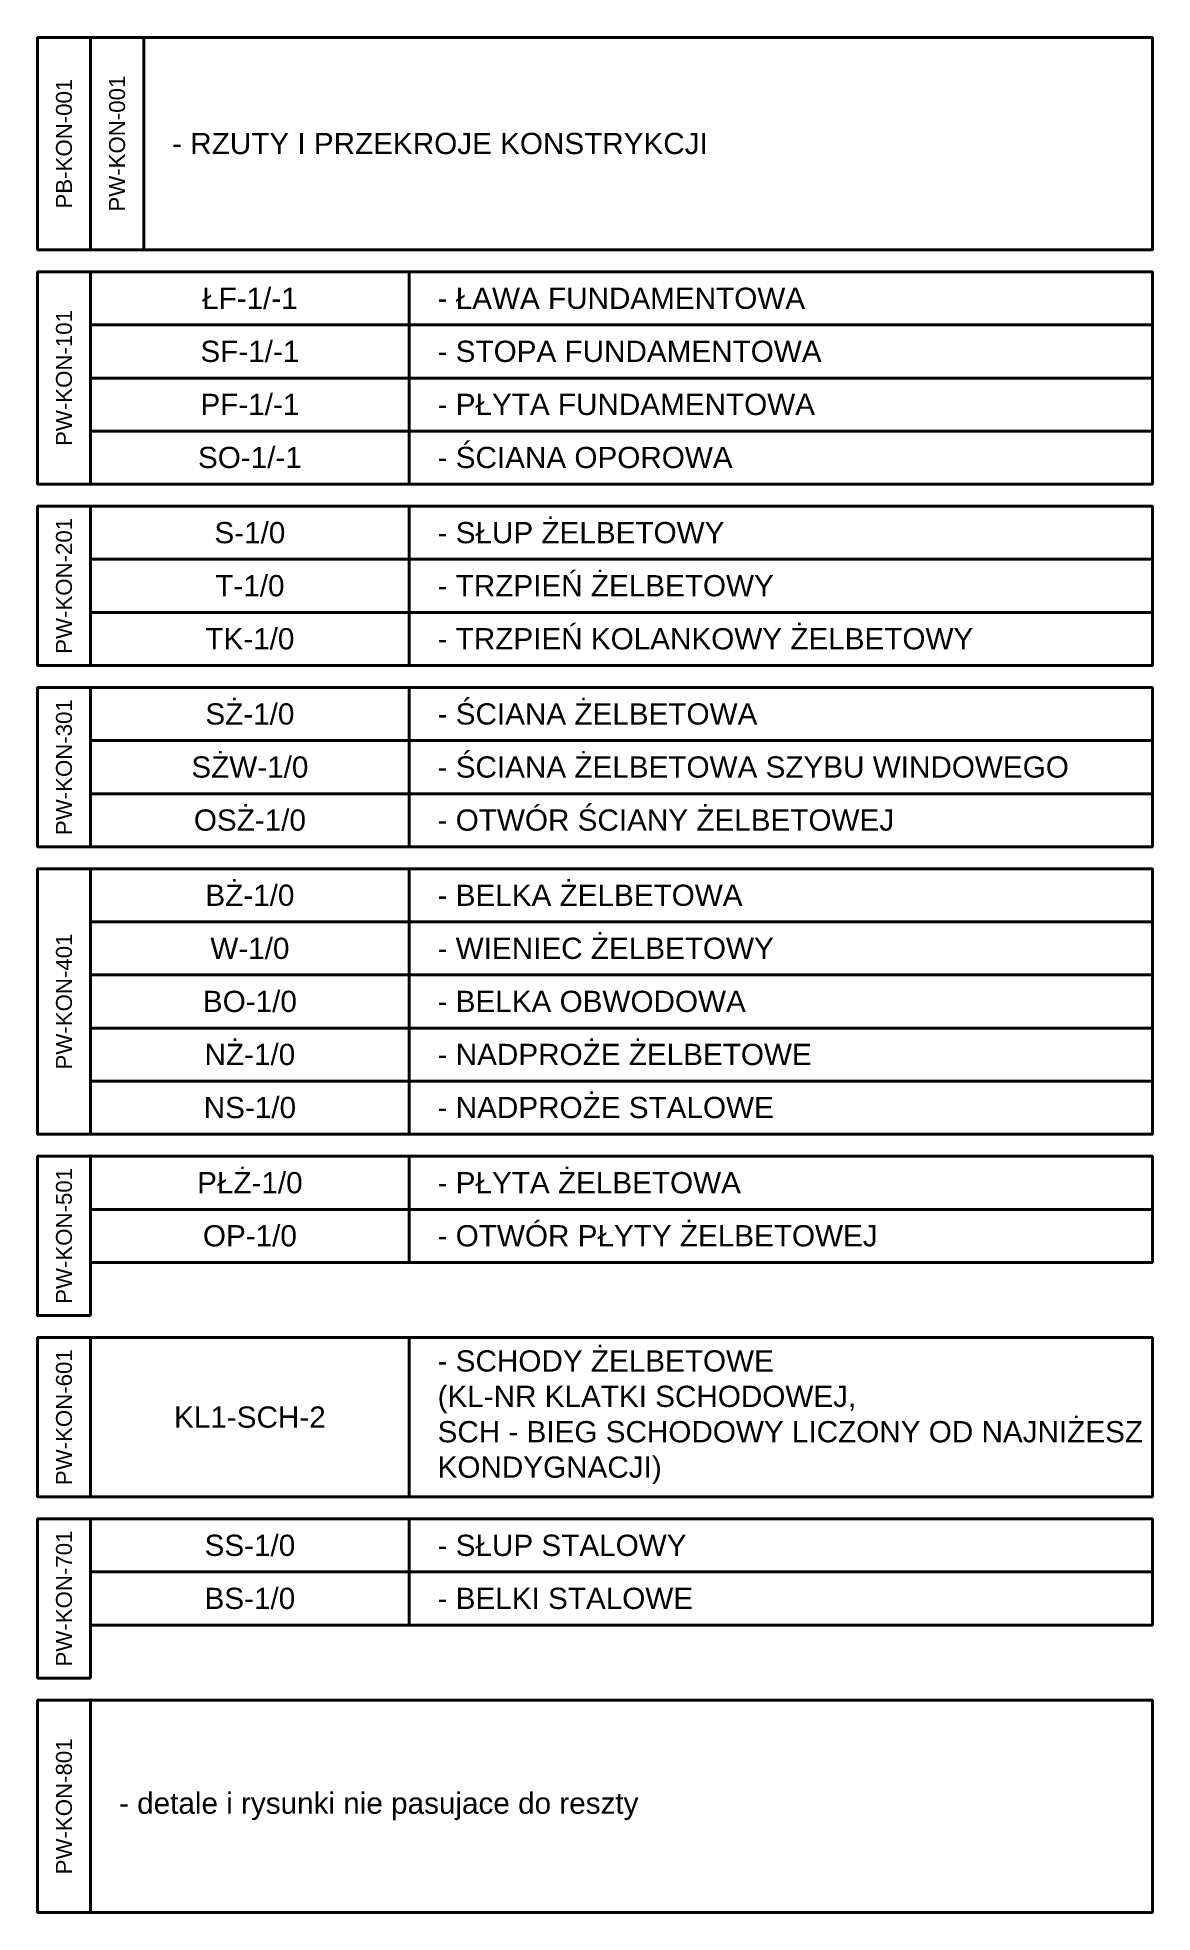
# Model space of a CAD drawing. Header units: millimetres. Extents: x 647 to 146539, y -131215 to 59.
# Drawn here: x 125539 to 146539, y -35276 to 59 of the extents above; entities that cross this region are included whole.
import ezdxf

# ---------------------------------------------------------------- set-up
doc = ezdxf.new("R2010")
doc.units = ezdxf.units.MM
doc.layers.add('G-Elementy konstrukcyjne', color=1, linetype='Continuous', lineweight=40)
doc.layers.add('G-Opisy', color=2, linetype='Continuous', lineweight=18)
doc.styles.add('Arial-GG', font='arial.ttf')

msp = doc.modelspace()

# ---------------------------------------------------------------- texts
at = {"layer": 'G-Opisy', "color": 2, "char_height": 300, "attachment_point": 5, "rotation": 90, "style": 'Arial-GG'}
for s, insert, width in [('PW-KON-001', (127038.61, -1941.49), 4000), ('\\pt2100;PB-KON-001', (126038.61, -1941.49), 4000), ('\\pt1800;PW-KON-101', (126038.61, -6358.28), 4000), ('PW-KON-201', (126038.61, -10275.07), 3000), ('PW-KON-301', (126038.61, -13691.86), 3000), ('PW-KON-401', (126038.61, -18108.65), 5000), ('PW-KON-501', (126038.61, -22525.45), 3000), ('PW-KON-601', (126038.61, -25942.24), 3000), ('PW-KON-701', (126038.61, -29359.03), 3000), ('PW-KON-801', (126038.61, -33275.82), 4000)]:
    msp.add_mtext(s, dxfattribs=dict(at, insert=insert, width=width))
at = {"layer": 'G-Opisy', "color": 2, "char_height": 400, "style": 'Arial-GG'}
for s, insert, width, attachment_point in [('- RZUTY I PRZEKROJE KONSTRYKCJI', (128073.92, -1941.49), 13464.6957, 4), ('ŁF-1/-1', (129538.61, -4858.28), 6000, 5), ('- ŁAWA FUNDAMENTOWA', (133073.92, -4858.28), 13464.6957, 4), ('SF-1/-1', (129538.61, -5858.28), 6000, 5), ('- STOPA FUNDAMENTOWA', (133073.92, -5858.28), 13464.6957, 4), ('PF-1/-1', (129538.61, -6858.28), 6000, 5), ('- PŁYTA FUNDAMENTOWA', (133073.92, -6858.28), 13464.6957, 4), ('SO-1/-1', (129538.61, -7858.28), 6000, 5), ('- ŚCIANA OPOROWA', (133073.92, -7858.28), 13464.6957, 4), ('S-1/0', (129538.61, -9275.07), 6000, 5), ('- SŁUP ŻELBETOWY', (133073.92, -9275.07), 13464.6957, 4), ('T-1/0', (129538.61, -10275.07), 6000, 5), ('- TRZPIEŃ ŻELBETOWY', (133073.92, -10275.07), 13464.6957, 4), ('TK-1/0', (129538.61, -11275.07), 6000, 5), ('- TRZPIEŃ KOLANKOWY ŻELBETOWY', (133073.92, -11275.07), 13464.6957, 4), ('SŻ-1/0', (129538.61, -12691.86), 6000, 5), ('- ŚCIANA ŻELBETOWA', (133073.92, -12691.86), 13464.6957, 4), ('SŻW-1/0', (129538.61, -13691.86), 6000, 5), ('- ŚCIANA ŻELBETOWA SZYBU WINDOWEGO', (133073.92, -13691.86), 13464.6957, 4), ('OSŻ-1/0', (129538.61, -14691.86), 6000, 5), ('- OTWÓR ŚCIANY ŻELBETOWEJ', (133073.92, -14691.86), 13464.6957, 4), ('BŻ-1/0', (129538.61, -16108.65), 6000, 5), ('- BELKA ŻELBETOWA', (133073.92, -16108.65), 13464.6957, 4), ('W-1/0', (129538.61, -17108.65), 6000, 5), ('- WIENIEC ŻELBETOWY', (133073.92, -17108.65), 13464.6957, 4), ('BO-1/0', (129538.61, -18108.65), 6000, 5), ('- BELKA OBWODOWA', (133073.92, -18108.65), 13464.6957, 4), ('NŻ-1/0', (129538.61, -19108.65), 6000, 5), ('- NADPROŻE ŻELBETOWE', (133073.92, -19108.65), 13464.6957, 4), ('NS-1/0', (129538.61, -20108.65), 6000, 5), ('- NADPROŻE STALOWE', (133073.92, -20108.65), 13464.6957, 4), ('PŁŻ-1/0', (129538.61, -21525.45), 6000, 5), ('- PŁYTA ŻELBETOWA', (133073.92, -21525.45), 13464.6957, 4), ('- OTWÓR PŁYTY ŻELBETOWEJ', (133073.92, -22525.45), 13464.6957, 4), ('OP-1/0', (129538.61, -22525.45), 6000, 5), ('- SCHODY ŻELBETOWE\\P(KL-NR KLATKI SCHODOWEJ,\\PSCH - BIEG SCHODOWY LICZONY OD NAJNIŻESZ KONDYGNACJI)', (133073.92, -25942.24), 13464.6957, 4), ('KL1-SCH-2', (129538.61, -25942.24), 6000, 5), ('SS-1/0', (129538.61, -28359.03), 6000, 5), ('- SŁUP STALOWY', (133073.92, -28359.03), 13464.6957, 4), ('BS-1/0', (129538.61, -29359.03), 6000, 5), ('- BELKI STALOWE', (133073.92, -29359.03), 13464.6957, 4), ('- detale i rysunki nie pasujace do reszty', (127073.92, -33275.82), 13464.6957, 4)]:
    msp.add_mtext(s, dxfattribs=dict(at, insert=insert, width=width, attachment_point=attachment_point))

# ---------------------------------------------------------------- linework, layer by layer
at = {"layer": 'G-Elementy konstrukcyjne', "ltscale": 200}
for points in [[(126538.61, -3941.49), (126538.61, 58.51), (125538.61, 58.51), (125538.61, -3941.49)], [(127538.61, -3941.49), (127538.61, 58.51), (126538.61, 58.51), (126538.61, -3941.49)], [(127538.61, -3941.49), (146538.61, -3941.49), (146538.61, 58.51), (127538.61, 58.51)], [(126538.61, -8358.28), (126538.61, -4358.28), (125538.61, -4358.28), (125538.61, -8358.28)], [(126538.61, -5358.28), (132538.61, -5358.28), (132538.61, -4358.28), (126538.61, -4358.28)], [(132538.61, -5358.28), (146538.61, -5358.28), (146538.61, -4358.28), (132538.61, -4358.28)], [(126538.61, -6358.28), (132538.61, -6358.28), (132538.61, -5358.28), (126538.61, -5358.28)], [(132538.61, -6358.28), (146538.61, -6358.28), (146538.61, -5358.28), (132538.61, -5358.28)], [(126538.61, -7358.28), (132538.61, -7358.28), (132538.61, -6358.28), (126538.61, -6358.28)], [(132538.61, -7358.28), (146538.61, -7358.28), (146538.61, -6358.28), (132538.61, -6358.28)], [(126538.61, -8358.28), (132538.61, -8358.28), (132538.61, -7358.28), (126538.61, -7358.28)], [(132538.61, -8358.28), (146538.61, -8358.28), (146538.61, -7358.28), (132538.61, -7358.28)], [(126538.61, -11775.07), (126538.61, -8775.07), (125538.61, -8775.07), (125538.61, -11775.07)], [(126538.61, -9775.07), (132538.61, -9775.07), (132538.61, -8775.07), (126538.61, -8775.07)], [(132538.61, -9775.07), (146538.61, -9775.07), (146538.61, -8775.07), (132538.61, -8775.07)], [(126538.61, -10775.07), (132538.61, -10775.07), (132538.61, -9775.07), (126538.61, -9775.07)], [(132538.61, -10775.07), (146538.61, -10775.07), (146538.61, -9775.07), (132538.61, -9775.07)], [(126538.61, -11775.07), (132538.61, -11775.07), (132538.61, -10775.07), (126538.61, -10775.07)], [(132538.61, -11775.07), (146538.61, -11775.07), (146538.61, -10775.07), (132538.61, -10775.07)], [(126538.61, -15191.86), (126538.61, -12191.86), (125538.61, -12191.86), (125538.61, -15191.86)], [(126538.61, -13191.86), (132538.61, -13191.86), (132538.61, -12191.86), (126538.61, -12191.86)], [(132538.61, -13191.86), (146538.61, -13191.86), (146538.61, -12191.86), (132538.61, -12191.86)], [(126538.61, -14191.86), (132538.61, -14191.86), (132538.61, -13191.86), (126538.61, -13191.86)], [(132538.61, -14191.86), (146538.61, -14191.86), (146538.61, -13191.86), (132538.61, -13191.86)], [(126538.61, -15191.86), (132538.61, -15191.86), (132538.61, -14191.86), (126538.61, -14191.86)], [(132538.61, -15191.86), (146538.61, -15191.86), (146538.61, -14191.86), (132538.61, -14191.86)], [(126538.61, -20608.65), (126538.61, -15608.65), (125538.61, -15608.65), (125538.61, -20608.65)], [(126538.61, -16608.65), (132538.61, -16608.65), (132538.61, -15608.65), (126538.61, -15608.65)], [(132538.61, -16608.65), (146538.61, -16608.65), (146538.61, -15608.65), (132538.61, -15608.65)], [(126538.61, -17608.65), (132538.61, -17608.65), (132538.61, -16608.65), (126538.61, -16608.65)], [(132538.61, -17608.65), (146538.61, -17608.65), (146538.61, -16608.65), (132538.61, -16608.65)], [(126538.61, -18608.65), (132538.61, -18608.65), (132538.61, -17608.65), (126538.61, -17608.65)], [(132538.61, -18608.65), (146538.61, -18608.65), (146538.61, -17608.65), (132538.61, -17608.65)], [(126538.61, -19608.65), (132538.61, -19608.65), (132538.61, -18608.65), (126538.61, -18608.65)], [(132538.61, -19608.65), (146538.61, -19608.65), (146538.61, -18608.65), (132538.61, -18608.65)], [(126538.61, -20608.65), (132538.61, -20608.65), (132538.61, -19608.65), (126538.61, -19608.65)], [(132538.61, -20608.65), (146538.61, -20608.65), (146538.61, -19608.65), (132538.61, -19608.65)], [(126538.61, -24025.45), (126538.61, -21025.45), (125538.61, -21025.45), (125538.61, -24025.45)], [(126538.61, -22025.45), (132538.61, -22025.45), (132538.61, -21025.45), (126538.61, -21025.45)], [(132538.61, -22025.45), (146538.61, -22025.45), (146538.61, -21025.45), (132538.61, -21025.45)], [(126538.61, -23025.45), (132538.61, -23025.45), (132538.61, -22025.45), (126538.61, -22025.45)], [(132538.61, -23025.45), (146538.61, -23025.45), (146538.61, -22025.45), (132538.61, -22025.45)], [(126538.61, -27442.24), (126538.61, -24442.24), (125538.61, -24442.24), (125538.61, -27442.24)], [(126538.61, -27442.24), (132538.61, -27442.24), (132538.61, -24442.24), (126538.61, -24442.24)], [(132538.61, -27442.24), (146538.61, -27442.24), (146538.61, -24442.24), (132538.61, -24442.24)], [(126538.61, -30859.03), (126538.61, -27859.03), (125538.61, -27859.03), (125538.61, -30859.03)], [(126538.61, -28859.03), (132538.61, -28859.03), (132538.61, -27859.03), (126538.61, -27859.03)], [(132538.61, -28859.03), (146538.61, -28859.03), (146538.61, -27859.03), (132538.61, -27859.03)], [(126538.61, -29859.03), (132538.61, -29859.03), (132538.61, -28859.03), (126538.61, -28859.03)], [(132538.61, -29859.03), (146538.61, -29859.03), (146538.61, -28859.03), (132538.61, -28859.03)], [(126538.61, -35275.82), (126538.61, -31275.82), (125538.61, -31275.82), (125538.61, -35275.82)], [(126538.61, -35275.82), (146538.61, -35275.82), (146538.61, -31275.82), (126538.61, -31275.82)]]:
    msp.add_lwpolyline(points, close=True, dxfattribs=at)

msp.set_redraw_order([(e.dxf.handle, doc.entitydb.next_handle()) for e in msp.query("TEXT MTEXT ATTDEF DIMENSION ARC_DIMENSION")])  # texts and dimensions are drawn at this point

doc.saveas('drawing.dxf')
